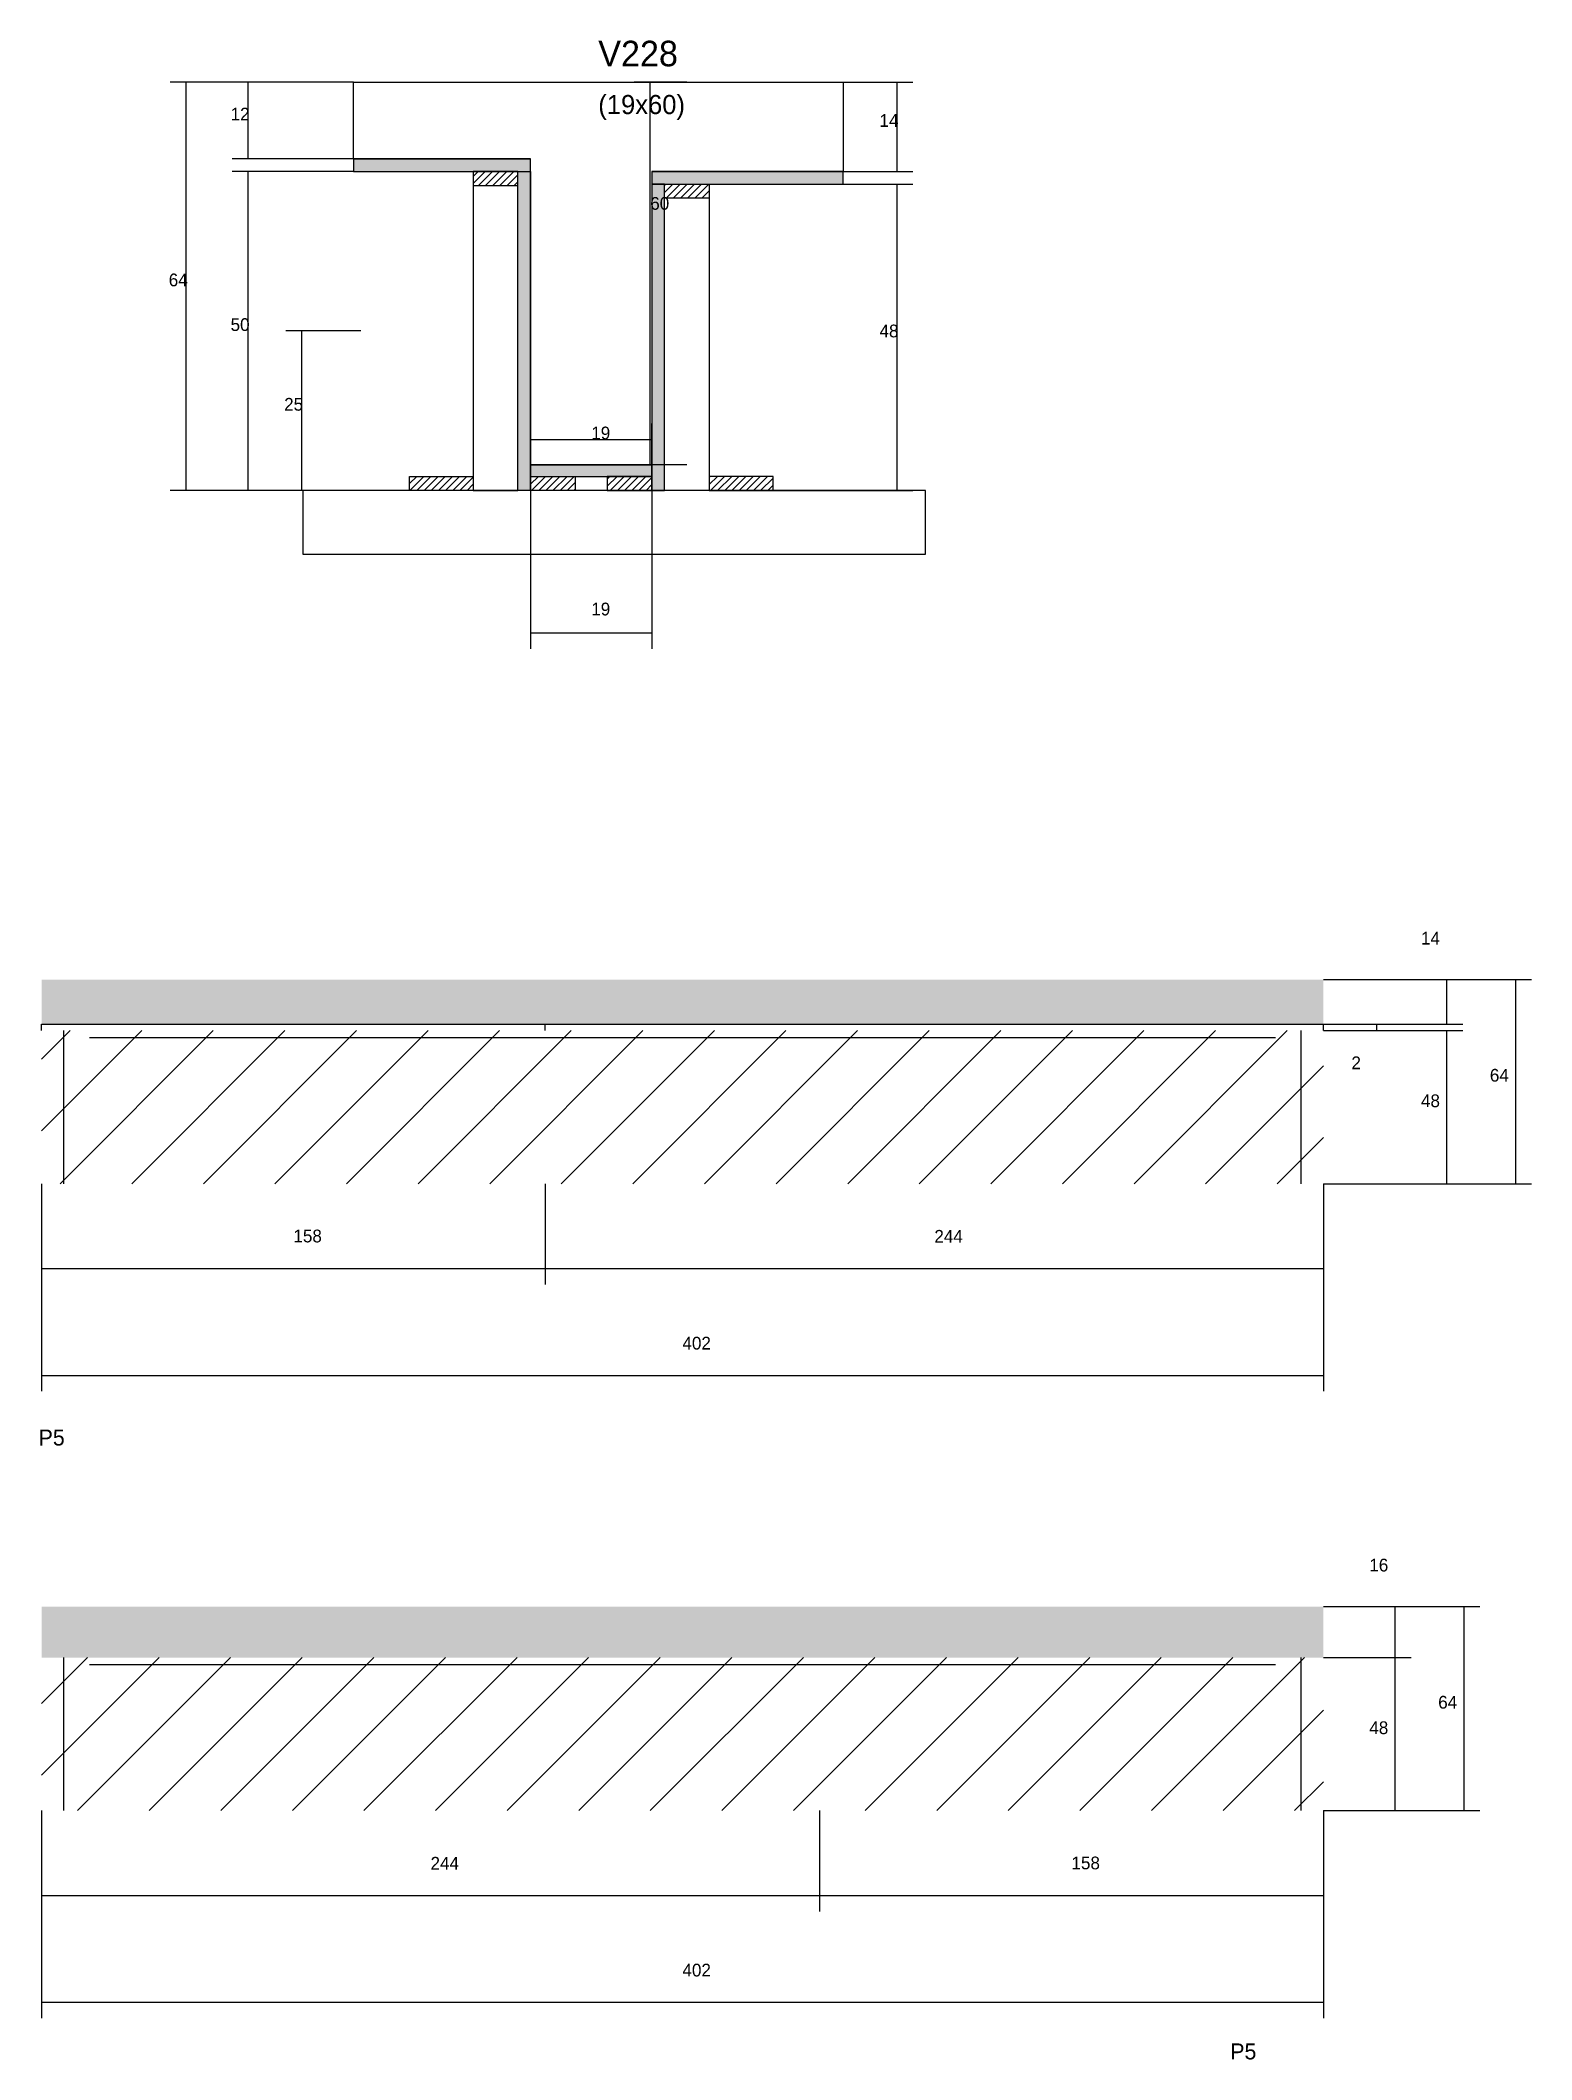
# Model space of a CAD drawing. Header units: metres. Extents: x 6068 to 8063, y 5081 to 5728.
# Drawn here: x 7595 to 8063, y 5081 to 5715 of the extents above; entities that cross this region are included whole.
import ezdxf

# ---------------------------------------------------------------- set-up
doc = ezdxf.new("R2010")
doc.units = ezdxf.units.M
for name, color, linetype in [('CONCRETO', 251, 'Continuous'), ('COTA', 241, 'Continuous'), ('Hachura', 253, 'Continuous'), ('Madeira', 126, 'Continuous'), ('NOMENCLATURA', 7, 'Continuous'), ('Painéis', 200, 'Continuous'), ('REAPROVEITAMENTO', 251, 'Continuous'), ('SARR_2.2x7', 40, 'Continuous'), ('Texto Seção', 7, 'Continuous')]:
    doc.layers.add(name, color=color, linetype=linetype)

msp = doc.modelspace()

# ---------------------------------------------------------------- texts
at = {"layer": 'COTA'}
for s, p in [('12', (7654.6, 5689.5)), ('14', (7858.1, 5687.5)), ('60', (7786.2, 5661.5)), ('64', (7635.2, 5637.5)), ('50', (7654.6, 5623.5)), ('48', (7858.1, 5621.5)), ('25', (7671.4, 5598.5)), ('19', (7767.7, 5589.5)), ('19', (7767.7, 5534.3)), ('14', (8027.9, 5431.1)), ('64', (8049.5, 5388.1)), ('48', (8027.9, 5380.1)), ('158', (7674.3, 5337.7)), ('244', (7875.3, 5337.6)), ('402', (7796.3, 5304.1)), ('16', (8011.7, 5234.5)), ('64', (8033.3, 5191.5)), ('48', (8011.7, 5183.5)), ('244', (7717.3, 5141)), ('158', (7918.3, 5141.1)), ('402', (7796.3, 5107.5))]:
    msp.add_text(s, height=4, dxfattribs=at).set_placement(p)
at = {"layer": 'NOMENCLATURA'}
for p in [(7594.4, 5274), (7968.1, 5081.5)]:
    msp.add_text('P5', height=5, dxfattribs=at).set_placement(p)
at = {"layer": 'Painéis'}
msp.add_text('2', height=4, dxfattribs=at).set_placement((8006.1, 5392))
at = {"layer": 'Texto Seção'}
for s, height, p in [('V228', 8, (7769.9, 5706.5)), ('(19x60)', 6, (7769.9, 5691.5))]:
    msp.add_text(s, height=height, dxfattribs=at).set_placement(p)

# ---------------------------------------------------------------- hatches: boundary and pattern name
at = {"layer": 'COTA'}
h = msp.add_hatch(dxfattribs=at)
h.set_pattern_fill('AR-CONC', scale=0.03)
h.paths.add_polyline_path([(7595.3, 5420.1), (7595.3, 5406.1), (7595.3, 5406.1), (7997.3, 5406.1), (7997.3, 5406.1), (7997.3, 5420.1), (7997.3, 5420.1), (7595.3, 5420.1)])
h = msp.add_hatch(dxfattribs=at)
h.set_pattern_fill('AR-CONC', scale=0.03)
h.paths.add_polyline_path([(7997.3, 5207.5), (7997.3, 5223.5), (7997.3, 5223.5), (7595.3, 5223.5), (7595.3, 5223.5), (7595.3, 5207.5), (7595.3, 5207.5), (7997.3, 5207.5)])
at = {"layer": 'Hachura'}
h = msp.add_hatch(color=8, dxfattribs=at)
h.dxf.hatch_style = 1
h.paths.add_polyline_path([(7748.7, 5673.5), (7748.7, 5677.5), (7748.7, 5677.5), (7693.1, 5677.5), (7693.1, 5677.5), (7693.1, 5673.5), (7693.1, 5673.5), (7748.7, 5673.5)])
h = msp.add_hatch(dxfattribs=at)
h.set_pattern_fill('ANSI31', scale=0.5)
h.paths.add_polyline_path([(7744.7, 5669.1), (7744.7, 5673.5), (7744.7, 5673.5), (7730.7, 5673.5), (7730.7, 5673.5), (7730.7, 5669.1), (7730.7, 5669.1), (7744.7, 5669.1)])
h = msp.add_hatch(color=8, dxfattribs=at)
h.dxf.hatch_style = 1
h.paths.add_polyline_path([(7744.7, 5673.5), (7748.7, 5673.5), (7748.7, 5673.5), (7748.7, 5573.5), (7748.7, 5573.5), (7744.7, 5573.5), (7744.7, 5573.5), (7744.7, 5673.5)])
h = msp.add_hatch(color=8, dxfattribs=at)
h.dxf.hatch_style = 1
h.paths.add_polyline_path([(7790.7, 5673.5), (7786.7, 5673.5), (7786.7, 5673.5), (7786.7, 5573.5), (7786.7, 5573.5), (7790.7, 5573.5), (7790.7, 5573.5), (7790.7, 5673.5)])
h = msp.add_hatch(color=8, dxfattribs=at)
h.dxf.hatch_style = 1
h.paths.add_polyline_path([(7846.7, 5669.5), (7846.7, 5673.5), (7846.7, 5673.5), (7786.7, 5673.5), (7786.7, 5673.5), (7786.7, 5669.5), (7786.7, 5669.5), (7846.7, 5669.5)])
h = msp.add_hatch(dxfattribs=at)
h.set_pattern_fill('ANSI31', scale=0.5)
h.paths.add_polyline_path([(7790.7, 5665.1), (7790.7, 5669.5), (7790.7, 5669.5), (7804.7, 5669.5), (7804.7, 5669.5), (7804.7, 5665.1), (7804.7, 5665.1), (7790.7, 5665.1)])
h = msp.add_hatch(color=8, dxfattribs=at)
h.dxf.hatch_style = 1
h.paths.add_polyline_path([(7786.7, 5577.9), (7786.7, 5581.5), (7786.7, 5581.5), (7748.7, 5581.5), (7748.7, 5581.5), (7748.7, 5577.9), (7748.7, 5577.9), (7786.7, 5577.9)])
h = msp.add_hatch(dxfattribs=at)
h.set_pattern_fill('ANSI31', scale=0.5)
h.paths.add_polyline_path([(7710.7, 5573.5), (7710.7, 5577.9), (7710.7, 5577.9), (7730.7, 5577.9), (7730.7, 5577.9), (7730.7, 5573.5), (7730.7, 5573.5), (7710.7, 5573.5)])
h = msp.add_hatch(dxfattribs=at)
h.set_pattern_fill('ANSI31', scale=0.5)
h.paths.add_polyline_path([(7748.7, 5573.5), (7748.7, 5577.9), (7748.7, 5577.9), (7762.7, 5577.9), (7762.7, 5577.9), (7762.7, 5573.5), (7762.7, 5573.5), (7748.7, 5573.5)])
h = msp.add_hatch(dxfattribs=at)
h.set_pattern_fill('ANSI31', scale=0.5)
h.paths.add_polyline_path([(7786.7, 5573.5), (7786.7, 5577.9), (7786.7, 5577.9), (7772.7, 5577.9), (7772.7, 5577.9), (7772.7, 5573.5), (7772.7, 5573.5), (7786.7, 5573.5)])
h = msp.add_hatch(dxfattribs=at)
h.set_pattern_fill('ANSI31', scale=0.5)
h.paths.add_polyline_path([(7824.7, 5573.5), (7824.7, 5577.9), (7824.7, 5577.9), (7804.7, 5577.9), (7804.7, 5577.9), (7804.7, 5573.5), (7804.7, 5573.5), (7824.7, 5573.5)])
at = {"layer": 'REAPROVEITAMENTO'}
h = msp.add_hatch(dxfattribs=at)
h.set_pattern_fill('ANSI31', scale=5)
h.paths.add_polyline_path([(7997.3, 5356.1), (7997.3, 5404.1), (7997.3, 5404.1), (7595.3, 5404.1), (7595.3, 5404.1), (7595.3, 5356.1), (7595.3, 5356.1), (7997.3, 5356.1)])
h = msp.add_hatch(dxfattribs=at)
h.set_pattern_fill('ANSI31', scale=5)
h.paths.add_polyline_path([(7997.3, 5159.5), (7997.3, 5207.5), (7997.3, 5207.5), (7595.3, 5207.5), (7595.3, 5207.5), (7595.3, 5159.5), (7595.3, 5159.5), (7997.3, 5159.5)])

# ---------------------------------------------------------------- linework, layer by layer
at = {"layer": 'CONCRETO'}
msp.add_lwpolyline([(7693.1, 5677.5), (7693.1, 5701.5), (7846.7, 5701.5), (7846.7, 5673.5), (7786.7, 5673.5), (7786.7, 5581.5), (7748.7, 5581.5), (7748.7, 5677.5)], close=True, dxfattribs=at)
at = {"layer": 'COTA'}
for p, q in [((7693.1, 5701.5), (7635.7, 5701.5)), ((7640.7, 5573.5), (7640.7, 5701.5)), ((7693.1, 5701.5), (7655.1, 5701.5)), ((7660.1, 5677.5), (7660.1, 5701.5)), ((7797.7, 5701.5), (7781.2, 5701.5)), ((7786.2, 5581.5), (7786.2, 5701.5)), ((7846.7, 5701.5), (7868.6, 5701.5)), ((7863.6, 5673.5), (7863.6, 5701.5)), ((7693.1, 5677.5), (7655.1, 5677.5)), ((7693.1, 5673.5), (7655.1, 5673.5)), ((7660.1, 5573.5), (7660.1, 5673.5)), ((7846.7, 5673.5), (7868.6, 5673.5)), ((7846.7, 5669.5), (7868.6, 5669.5)), ((7863.6, 5573.5), (7863.6, 5669.5)), ((7695.4, 5623.5), (7671.9, 5623.5)), ((7676.9, 5573.5), (7676.9, 5623.5)), ((7748.7, 5573.5), (7748.7, 5594.5)), ((7786.7, 5573.5), (7786.7, 5594.5)), ((7748.7, 5589.5), (7786.7, 5589.5)), ((7797.7, 5581.5), (7781.2, 5581.5)), ((7715.1, 5573.5), (7635.7, 5573.5)), ((7715.1, 5573.5), (7655.1, 5573.5)), ((7695.4, 5573.5), (7671.9, 5573.5)), ((7748.7, 5573.5), (7748.7, 5523.8)), ((7786.7, 5573.5), (7786.7, 5523.8)), ((7820.3, 5573.5), (7868.6, 5573.5)), ((7748.7, 5528.8), (7786.7, 5528.8)), ((7997.3, 5420.1), (8041, 5420.1)), ((7997.3, 5420.1), (8062.6, 5420.1)), ((8036, 5406.1), (8036, 5420.1)), ((8057.6, 5356.1), (8057.6, 5420.1)), ((7997.3, 5406.1), (8041, 5406.1)), ((7997.3, 5404.1), (8041, 5404.1)), ((8036, 5356.1), (8036, 5404.1)), ((7595.3, 5356.1), (7595.3, 5324.5)), ((7595.3, 5356.1), (7595.3, 5291)), ((7753.3, 5356.1), (7753.3, 5324.5)), ((7753.3, 5356.1), (7753.3, 5324.5)), ((7997.3, 5356.1), (7997.3, 5324.5)), ((7997.3, 5356.1), (7997.3, 5291)), ((7997.3, 5356.1), (8041, 5356.1)), ((7997.3, 5356.1), (8062.6, 5356.1)), ((7595.3, 5329.5), (7753.3, 5329.5)), ((7753.3, 5329.5), (7997.3, 5329.5)), ((7595.3, 5296), (7997.3, 5296)), ((7997.3, 5223.5), (8024.8, 5223.5)), ((7997.3, 5223.5), (8046.4, 5223.5)), ((8019.8, 5207.5), (8019.8, 5223.5)), ((8041.4, 5159.5), (8041.4, 5223.5)), ((7997.3, 5207.5), (8024.8, 5207.5)), ((7997.3, 5207.5), (8024.8, 5207.5)), ((8019.8, 5159.5), (8019.8, 5207.5)), ((7595.3, 5159.5), (7595.3, 5127.9)), ((7595.3, 5159.5), (7595.3, 5094.4)), ((7839.3, 5159.5), (7839.3, 5127.9)), ((7839.3, 5159.5), (7839.3, 5127.9)), ((7997.3, 5159.5), (7997.3, 5127.9)), ((7997.3, 5159.5), (7997.3, 5094.4)), ((7997.3, 5159.5), (8024.8, 5159.5)), ((7997.3, 5159.5), (8046.4, 5159.5)), ((7595.3, 5132.9), (7839.3, 5132.9)), ((7839.3, 5132.9), (7997.3, 5132.9)), ((7595.3, 5099.4), (7997.3, 5099.4))]:
    msp.add_line(p, q, dxfattribs=at)
at = {"layer": 'Madeira'}
for points in [[(7744.7, 5669.1), (7744.7, 5673.5), (7730.7, 5673.5), (7730.7, 5669.1)], [(7744.7, 5673.5), (7730.7, 5673.5), (7730.7, 5573.5), (7744.7, 5573.5)], [(7790.7, 5665.1), (7790.7, 5669.5), (7804.7, 5669.5), (7804.7, 5665.1)], [(7790.7, 5669.5), (7804.7, 5669.5), (7804.7, 5573.5), (7790.7, 5573.5)], [(7677.3, 5553.5), (7872.5, 5553.5), (7872.5, 5573.5), (7677.3, 5573.5)], [(7710.7, 5573.5), (7710.7, 5577.9), (7730.7, 5577.9), (7730.7, 5573.5)], [(7748.7, 5573.5), (7748.7, 5577.9), (7762.7, 5577.9), (7762.7, 5573.5)], [(7786.7, 5573.5), (7786.7, 5577.9), (7772.7, 5577.9), (7772.7, 5573.5)], [(7824.7, 5573.5), (7824.7, 5577.9), (7804.7, 5577.9), (7804.7, 5573.5)]]:
    msp.add_lwpolyline(points, close=True, dxfattribs=at)
at = {"layer": 'Painéis'}
for p, q in [((7693.1, 5677.5), (7748.7, 5677.5)), ((7786.7, 5673.5), (7846.7, 5673.5)), ((7748.7, 5581.5), (7786.7, 5581.5)), ((7997.3, 5406.1), (8019.1, 5406.1)), ((7997.3, 5404.1), (8019.1, 5404.1)), ((8014.1, 5404.1), (8014.1, 5406.1))]:
    msp.add_line(p, q, dxfattribs=at)
for points in [[(7748.7, 5673.5), (7748.7, 5677.5), (7693.1, 5677.5), (7693.1, 5673.5)], [(7744.7, 5673.5), (7748.7, 5673.5), (7748.7, 5573.5), (7744.7, 5573.5)], [(7846.7, 5669.5), (7846.7, 5673.5), (7786.7, 5673.5), (7786.7, 5669.5)], [(7790.7, 5669.5), (7786.7, 5669.5), (7786.7, 5573.5), (7790.7, 5573.5)], [(7786.7, 5577.9), (7786.7, 5581.5), (7748.7, 5581.5), (7748.7, 5577.9)]]:
    msp.add_lwpolyline(points, close=True, dxfattribs=at)
at = {"layer": 'SARR_2.2x7'}
for p, q in [((7595.3, 5406.1), (7753.3, 5406.1)), ((7595.3, 5404.1), (7595.3, 5406.1)), ((7602.3, 5356.1), (7602.3, 5404.1)), ((7610.3, 5401.9), (7753.3, 5401.9)), ((7753.3, 5406.1), (7997.3, 5406.1)), ((7753.3, 5404.1), (7753.3, 5406.1)), ((7753.3, 5401.9), (7982.3, 5401.9)), ((7990.3, 5356.1), (7990.3, 5404.1)), ((7997.3, 5404.1), (7997.3, 5406.1)), ((7602.3, 5159.5), (7602.3, 5207.5)), ((7610.3, 5205.3), (7839.3, 5205.3)), ((7839.3, 5205.3), (7982.3, 5205.3)), ((7990.3, 5159.5), (7990.3, 5207.5))]:
    msp.add_line(p, q, dxfattribs=at)

msp.set_redraw_order([(e.dxf.handle, doc.entitydb.next_handle()) for e in msp.query("TEXT MTEXT ATTDEF DIMENSION ARC_DIMENSION")])  # texts and dimensions are drawn at this point

doc.saveas('drawing.dxf')
